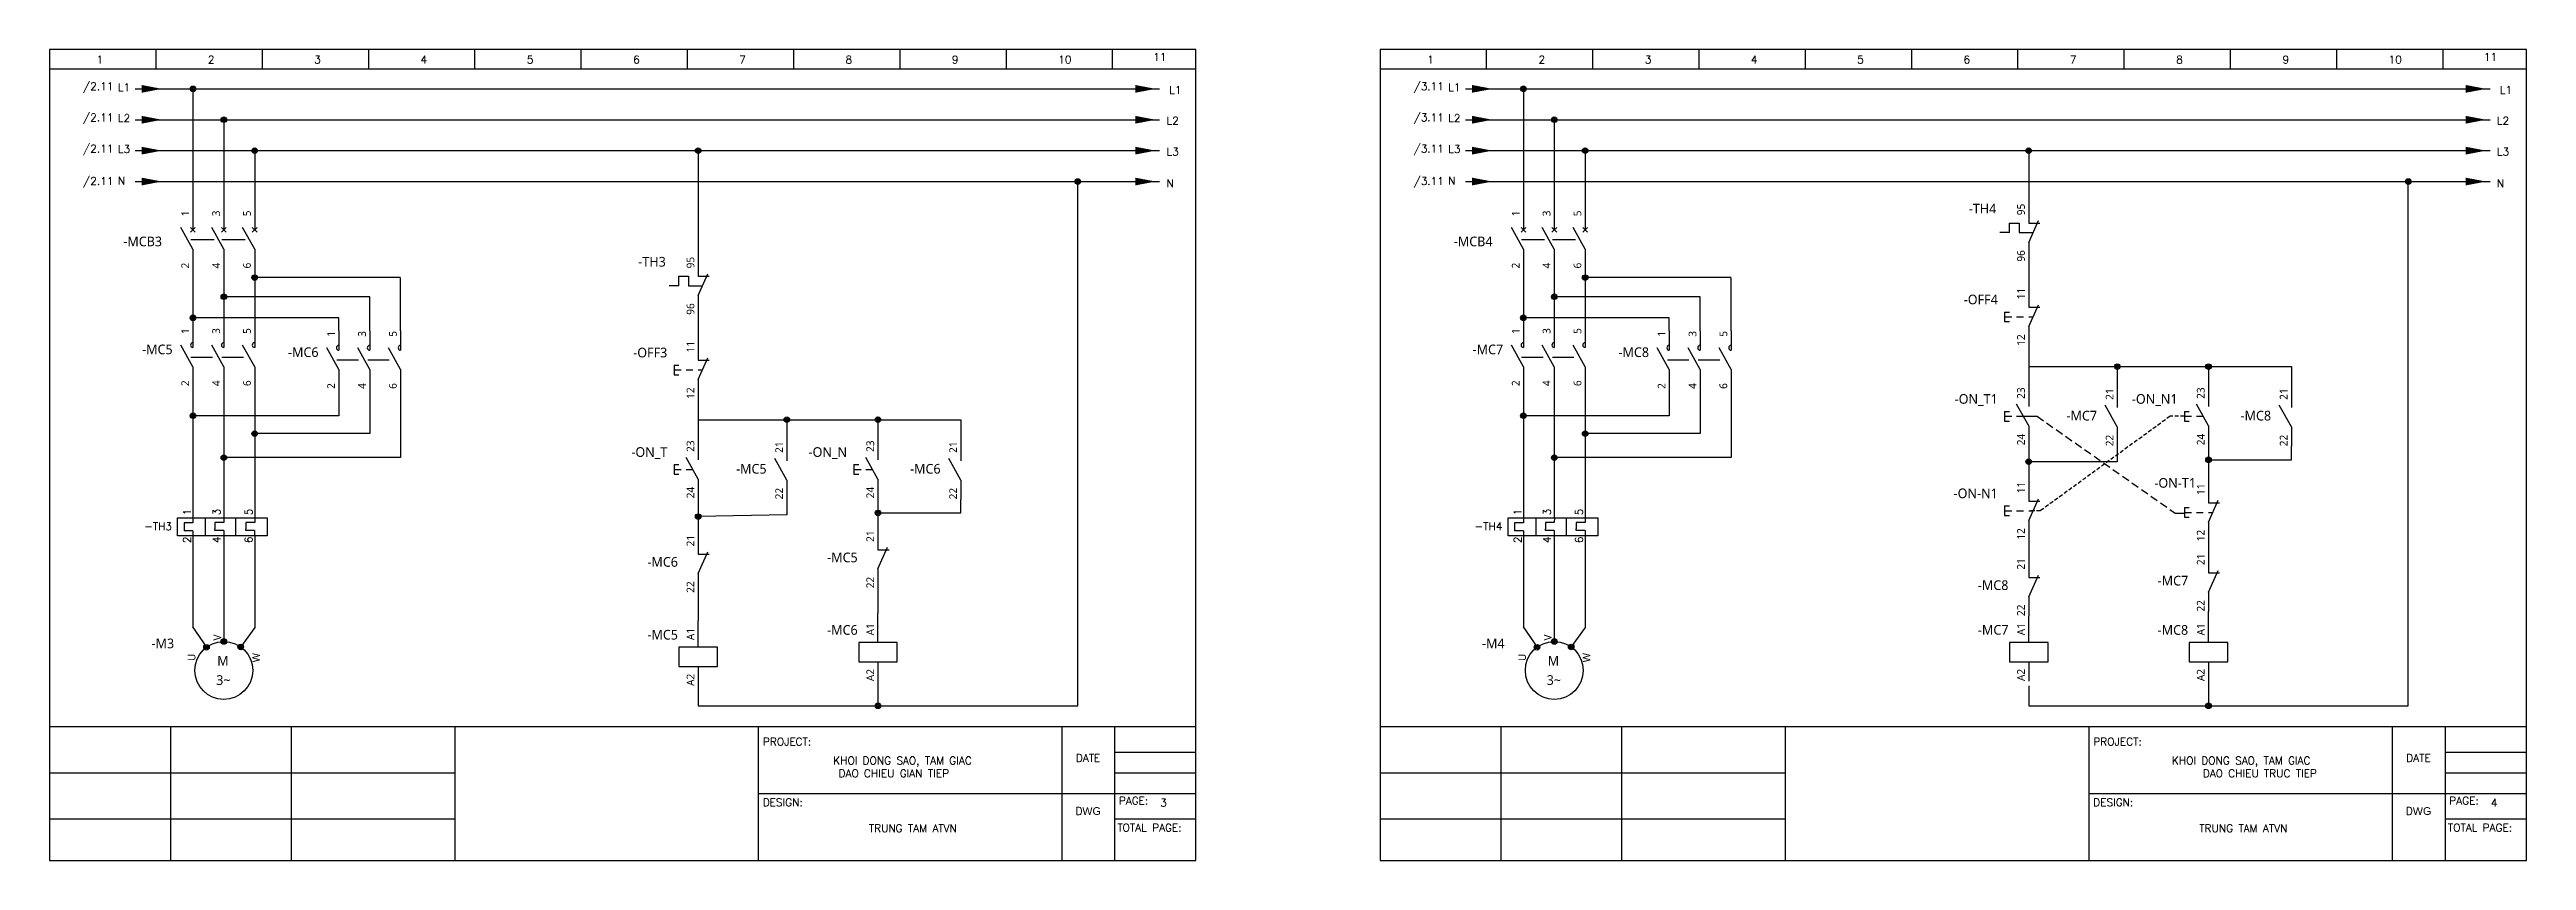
# Model space of a CAD drawing. Header units: millimetres. Extents: x -945625 to 316, y 6 to 533140.
# Drawn here: x -944931 to -944289, y 532930 to 533140 of the extents above; entities that cross this region are included whole.
import ezdxf
from ezdxf.enums import TextEntityAlignment as Align

# ---------------------------------------------------------------- set-up
doc = ezdxf.new("R2010")
doc.units = ezdxf.units.MM
doc.header["$LTSCALE"] = 4
doc.linetypes.add('DASHED', pattern=[0.75, 0.5, -0.25])
for name, color, linetype in [('MISC', 2, 'Continuous'), ('PHA_A', 1, 'Continuous'), ('PHA_B', 2, 'Continuous'), ('PHA_C', 5, 'Continuous'), ('PHA_N', 7, 'Continuous'), ('RED_2.5mm^2', 1, 'Continuous'), ('SYMS', 7, 'Continuous'), ('TAGS', 51, 'Continuous'), ('TERMS', 4, 'Continuous'), ('THIET_BI', 4, 'Continuous')]:
    doc.layers.add(name, color=color, linetype=linetype)
doc.styles.get("Standard").update_dxf_attribs({"font": 'simplex.shx', "height": 2, "bigfont": '@extfont2.shx'})
doc.styles.add('WD_IEC', font='')
doc.styles.get('WD_IEC').set_extended_font_data('Meiryo UI')

msp = doc.modelspace()

# ---------------------------------------------------------------- texts
at = {"char_height": 2, "attachment_point": 1}
for s, width, insert in [('1', 5.6768, (-944918.4, 533138.41)), ('2', 5.6768, (-944889.56, 533138.41)), ('3', 5.6768, (-944862.03, 533138.41)), ('4', 5.6768, (-944834.5, 533138.41)), ('5', 5.6768, (-944806.97, 533138.41)), ('6', 5.6768, (-944779.44, 533138.41)), ('7', 5.6768, (-944751.91, 533138.41)), ('8', 5.6768, (-944724.37, 533138.41)), ('9', 5.6768, (-944696.84, 533138.41)), ('10', 5.6768, (-944669.31, 533138.41)), ('11', 5.6768, (-944644.67, 533139.06)), ('1', 5.6768, (-944573.73, 533138.41)), ('2', 5.6768, (-944544.88, 533138.41)), ('3', 5.6768, (-944517.35, 533138.41)), ('4', 5.6768, (-944489.82, 533138.41)), ('5', 5.6768, (-944462.29, 533138.41)), ('6', 5.6768, (-944434.76, 533138.41)), ('7', 5.6768, (-944407.23, 533138.41)), ('8', 5.6768, (-944379.69, 533138.41)), ('9', 5.6768, (-944352.16, 533138.41)), ('10', 5.6768, (-944324.63, 533138.41)), ('11', 5.6768, (-944299.99, 533139.06)), ('/2.11', 7.6434, (-944921.95, 533131.47)), ('L1', 7.5645, (-944912.91, 533131.24)), ('L1', 7.5645, (-944640.51, 533130.56)), ('/3.11', 7.6434, (-944577.27, 533131.47)), ('L1', 7.5645, (-944568.23, 533131.24)), ('L1', 7.5645, (-944295.83, 533130.56)), ('/2.11', 7.6434, (-944921.95, 533123.41)), ('L2', 7.5645, (-944912.91, 533123.24)), ('L2', 7.5645, (-944641.24, 533122.56)), ('/3.11', 7.6434, (-944577.27, 533123.41)), ('L2', 7.5645, (-944568.23, 533123.24)), ('L2', 7.5645, (-944296.56, 533122.56)), ('/2.11', 7.6434, (-944921.95, 533115.34)), ('L3', 7.5645, (-944912.91, 533115.24)), ('L3', 7.5645, (-944641.24, 533114.56)), ('/3.11', 7.6434, (-944577.27, 533115.34)), ('L3', 7.5645, (-944568.23, 533115.24)), ('L3', 7.5645, (-944296.56, 533114.56)), ('/2.11', 7.6434, (-944921.95, 533106.93)), ('/3.11', 7.6434, (-944577.27, 533106.93)), ('N', 7.5645, (-944912.91, 533107.06)), ('N', 7.5645, (-944641.24, 533106.38)), ('N', 7.5645, (-944568.23, 533107.06)), ('N', 7.5645, (-944296.56, 533106.38)), ('PROJECT:', 14.1535, (-944745.8, 532961.78)), ('PROJECT:', 14.1535, (-944401.13, 532961.78)), ('KHOI DONG SAO, TAM GIAC \\P DAO CHIEU GIAN TIEP', 47.5887, (-944727.59, 532956.88)), ('DATE', 11.252, (-944664.74, 532957.55)), ('KHOI DONG SAO, TAM GIAC \\P^IDAO CHIEU TRUC TIEP', 47.5887, (-944380.78, 532956.88)), ('DATE', 11.252, (-944320.06, 532957.55)), ('DESIGN:', 13.7325, (-944745.85, 532946.03)), ('D{\\fArial|b0|i0|c0|p34;WG}', 9.1082, (-944664.85, 532943.79)), ('PAGE:', 4.3997, (-944653.6, 532946.46)), ('3', 5.1976, (-944642.84, 532945.95)), ('DESIGN:', 13.7325, (-944401.17, 532946.03)), ('D{\\fArial|b0|i0|c0|p34;WG}', 9.1082, (-944320.18, 532943.79)), ('PAGE:', 4.3997, (-944308.92, 532946.46)), ('4', 5.1976, (-944298.16, 532945.95)), ('TRUNG TAM ATVN', 55.3936, (-944718.35, 532939.34)), ('TOTAL PAGE:', 23.8477, (-944653.97, 532939.48)), ('TRUNG TAM ATVN', 55.3936, (-944373.67, 532939.34)), ('TOTAL PAGE:', 23.8477, (-944309.29, 532939.48))]:
    msp.add_mtext_dynamic_manual_height_columns(s, width=width, gutter_width=10, heights=[0], dxfattribs=dict(at, insert=insert))

# ---------------------------------------------------------------- blocks, each defined once
blk = doc.blocks.new('WDDOT')
for radius in [0.72, 0.449, 0.223]:
    blk.add_circle((0, 0), radius)
blk = doc.blocks.new('VCB1')
for p, q in [((0, 7.5), (0, 2.5)), ((0, -2.5), (-3.12, 3.12)), ((0.62, 1.88), (-0.62, 3.12)), ((-0.62, 1.88), (0.62, 3.12)), ((0, -2.5), (0, -7.5))]:
    blk.add_line(p, q)
at = {"style": 'WD_IEC'}
for tag, p in [('INST', (-8, 5.25)), ('TAG1', (-8, -1.75)), ('LOC', (-8, 1.75)), ('RATING1', (-8, -6.35)), ('DESC1', (-8, -14.35)), ('DESC2', (-8, -17.85)), ('DESC3', (-8, -21.35))]:
    blk.add_attdef(tag, text='', height=2.5, dxfattribs=at).set_placement(p, align=Align.RIGHT)
blk.add_attdef('TERM01', text='', height=2, rotation=90, dxfattribs=at).set_placement((-1, 7.5), align=Align.RIGHT)
at = {"style": 'WD_IEC', "flags": 1}
for tag, p, height in [('X2TERM01', (0, 7.5), 0.32), ('MFG', (2.75, 6.5), 1.5), ('X4LINK', (-2, 0), 0.32), ('X1LINK', (-0.5, 0), 0.32), ('CAT', (2.75, 4), 1.5), ('X8TERM02', (0, -7.5), 0.32), ('ASSYCODE', (1, -9), 1), ('CATDESC', (1, -12), 1), ('CONTACT', (1, -13.5), 1), ('FAMILY', (1, -10.5), 1), ('COMMON', (2.25, -14.75), 1)]:
    blk.add_attdef(tag, p, '', height=height, dxfattribs=at)
at = {"style": 'WD_IEC'}
blk.add_attdef('TERM02', (-1, -7.5), '', height=2, rotation=90, dxfattribs=at)
at = {"lineweight": 15, "style": 'WD_IEC'}
blk.add_attdef('XREF', text='', height=2.5, dxfattribs=at).set_placement((-8, -10.35), align=Align.RIGHT)
blk = doc.blocks.new('VCB2')
for p, q in [((0, 7.5), (0, 2.5)), ((0, -2.5), (-3.12, 3.12)), ((0.62, 1.88), (-0.62, 3.12)), ((-0.62, 1.88), (0.62, 3.12)), ((0, -2.5), (0, -7.5))]:
    blk.add_line(p, q)
at = {"style": 'WD_IEC'}
blk.add_attdef('TERM01', text='', height=2, rotation=90, dxfattribs=at).set_placement((-1, 7.5), align=Align.RIGHT)
at = {"style": 'WD_IEC', "flags": 1}
for tag, p, height in [('X2TERM01', (0, 7.5), 0.32), ('X4LINK', (-2.5, 0), 0.32), ('X1LINK', (-0.5, 0), 0.32), ('X8TERM02', (0, -7.5), 0.32), ('CONTACT', (1, -13.5), 1), ('FAMILY', (1, -10.5), 1)]:
    blk.add_attdef(tag, p, '', height=height, dxfattribs=at)
at = {"style": 'WD_IEC'}
for tag, p in [('INST', (-8, 2.65)), ('LOC', (-8, -0.35)), ('TAG2', (-8, -3.35)), ('DESC1', (-8, -13.35)), ('DESC2', (-8, -16.35)), ('DESC3', (-8, -19.35))]:
    blk.add_attdef(tag, text='', height=2.5, dxfattribs=at).set_placement(p, align=Align.RIGHT)
blk.add_attdef('TERM02', (-1, -7.5), '', height=2, rotation=90, dxfattribs=at)
at = {"style": 'WD_IEC', "flags": 1}
blk.add_attdef('RATING1', text='', height=2.5, dxfattribs=at).set_placement((-8, -6.35), align=Align.RIGHT)
at = {"lineweight": 15, "style": 'WD_IEC'}
blk.add_attdef('XREF', text='', height=2.5, dxfattribs=at).set_placement((-8, -10.35), align=Align.RIGHT)
blk = doc.blocks.new('VMS21P')
for p, q in [((0, 7.5), (0, 2.5)), ((0, -2.5), (-3.12, 3.12)), ((0, -2.5), (0, -7.5))]:
    blk.add_line(p, q)
blk.add_arc((0, 3.12), 0.625, 90, 270)
at = {"style": 'WD_IEC'}
for tag, p in [('INST', (-5.25, 6.75)), ('TAG2', (-5.25, 0.75)), ('LOC', (-5.25, 3.75)), ('DESC1', (-5.25, -6.75)), ('XREF', (-5.25, -3.75)), ('DESC2', (-5.25, -9.75)), ('DESC3', (-5.25, -12.75))]:
    blk.add_attdef(tag, text='', height=2.5, dxfattribs=at).set_placement(p, align=Align.RIGHT)
blk.add_attdef('TERM01', text='', height=2, rotation=90, dxfattribs=at).set_placement((-1, 7.5), align=Align.RIGHT)
at = {"style": 'WD_IEC', "flags": 1}
for tag, p, height in [('X2TERM01', (0, 7.5), 0.32), ('X4LINK', (-2.91, 0), 0.32), ('X1LINK', (-0.5, 0), 0.32), ('CONTACT', (4, -3.5), 1), ('FAMILY', (4, -5), 1), ('X8TERM02', (0, -7.5), 0.32)]:
    blk.add_attdef(tag, p, '', height=height, dxfattribs=at)
at = {"style": 'WD_IEC'}
blk.add_attdef('TERM02', (-1, -7.5), '', height=2, rotation=90, dxfattribs=at)
blk = doc.blocks.new('RLN')
for p, q in [((0, 0.66), (0, -0.66)), ((0, 0.66), (0, -0.66)), ((3.2, 0.66), (3.2, -4.06)), ((8.01, 0.66), (8, -0.55)), ((8.01, 0.66), (8, -0.55)), ((11.07, 0.66), (11.07, -4.06)), ((16.01, 0.66), (16, -0.55)), ((16.01, 0.66), (16, -0.55)), ((0, -0.66), (-2.31, -0.66)), ((-2.31, -0.66), (-2.31, -2.38)), ((-2.31, -2.38), (-2.31, -2.74)), ((-0.01, -2.74), (-2.31, -2.74)), ((-0.01, -2.74), (-0.01, -4.06)), ((8, -0.55), (5.7, -0.55)), ((5.7, -0.55), (5.7, -2.27)), ((5.7, -2.64), (5.7, -2.27)), ((7.99, -2.64), (5.7, -2.64)), ((7.99, -2.64), (7.99, -3.95)), ((7.99, -3.95), (7.99, -4.06)), ((16, -0.55), (13.7, -0.55)), ((13.7, -0.55), (13.7, -2.27)), ((13.7, -2.64), (13.7, -2.27)), ((15.99, -2.64), (13.7, -2.64)), ((15.99, -2.64), (15.99, -3.95)), ((15.99, -3.95), (15.99, -4.06))]:
    blk.add_line(p, q)
blk.add_lwpolyline([(-3.99, 0.66), (19.24, 0.66), (19.24, -4.06), (-3.99, -4.06)], close=True)
at = {"layer": 'RED_2.5mm^2'}
blk.add_line((-0.01, -2.74), (-0.01, -4.06), dxfattribs=at)
at = {"char_height": 2, "attachment_point": 1, "rotation": 90}
for s, insert in [('1', (-2.51, 1.27)), ('3', (5.12, 1.27)), ('5', (13.41, 1.27)), ('2', (-2.51, -5.9)), ('4', (5.12, -5.9)), ('6', (13.41, -5.9))]:
    blk.add_mtext_dynamic_manual_height_columns(s, width=2.0169, gutter_width=10, heights=[0], dxfattribs=dict(at, insert=insert))
at = {"layer": 'TAGS'}
blk.add_attdef('-TH1', (-12.63, -2.57), '', height=2, dxfattribs=at)
blk = doc.blocks.new('VMO13')
blk.add_circle((0, 0), 7.5)
at = {"style": 'WD_IEC'}
for tag, p in [('INST', (-12.88, 12.75)), ('TAG1', (-12.88, 5.75)), ('LOC', (-12.88, 9.25)), ('DESC1', (-12.88, 1.5)), ('DESC2', (-12.88, -2)), ('DESC3', (-12.88, -5.5)), ('RATING1', (-12.88, -9)), ('RATING2', (-12.88, -12.5)), ('RATING4', (-12.95, -19.58)), ('RATING3', (-12.88, -16))]:
    blk.add_attdef(tag, text='', height=2.5, dxfattribs=at).set_placement(p, align=Align.RIGHT)
blk.add_attdef('TERM02', (-0.69, 7.75), '', height=2, rotation=90, dxfattribs=at)
at = {"style": 'WD_IEC', "flags": 1}
for tag, p, height in [('X2TERM02', (0, 7.5), 0.32), ('CAT', (12.75, 6.5), 1.5), ('MFG', (12.75, 9), 1.5), ('X4LINK', (-7.5, 0), 0.32), ('X0TERM01', (-6.4, 3.9), 0.32), ('X0TERM03', (6.4, 3.9), 0.32), ('X1LINK', (7.5, 0), 0.32), ('X8TERM04', (0, -7.5), 0.32), ('ASSYCODE', (1, -9), 1), ('CATDESC', (1, -12), 1), ('FAMILY', (1, -10.5), 1)]:
    blk.add_attdef(tag, p, '', height=height, dxfattribs=at)
at = {"style": 'WD_IEC'}
for tag, p in [('TERM01', (-7.35, 4.34)), ('TERM03', (9.35, 4.53)), ('TERM04', (-0.59, -7.92))]:
    blk.add_attdef(tag, text='', height=2, rotation=90, dxfattribs=at).set_placement(p, align=Align.RIGHT)
for tag, p in [('M', (-0.22, 1.27)), ('3~', (-0.12, -3.73))]:
    blk.add_attdef(tag, text='', height=2.5, dxfattribs=at).set_placement(p, align=Align.CENTER)
at = {"lineweight": 15, "style": 'WD_IEC'}
blk.add_attdef('XREF', text='', height=2.5, dxfattribs=at).set_placement((-13.19, -22.86), align=Align.RIGHT)
blk = doc.blocks.new('VTS12S59C')
for p, q in [((0, 7.5), (0, 2.5)), ((-4.99, 0.01), (-7.49, 0.01)), ((-4.99, 0.01), (-4.99, 2.51)), ((-4.99, 2.51), (-2.49, 2.51)), ((-2.49, 2.51), (-2.49, 0.01)), ((-2.49, 0.01), (1.12, 0.01)), ((0, -2.5), (2.5, 3.13)), ((0, 2.5), (2.87, 2.5)), ((0, -2.5), (0, -7.5))]:
    blk.add_line(p, q)
at = {"style": 'WD_IEC'}
for tag, p in [('INST', (-8.39, 10.99)), ('TAG1', (-8.39, 4.99)), ('LOC', (-8.39, 7.99)), ('DESC1', (-8.39, -8.12)), ('DESC2', (-8.39, -11.12)), ('DESC3', (-8.39, -14.12))]:
    blk.add_attdef(tag, text='', height=2.5, dxfattribs=at).set_placement(p, align=Align.RIGHT)
blk.add_attdef('TERM01', text='', height=2, rotation=90, dxfattribs=at).set_placement((-1, 7.5), align=Align.RIGHT)
at = {"style": 'WD_IEC', "flags": 1}
for tag, p, height in [('X2TERM01', (0, 7.5), 0.32), ('CAT', (-12.33, -1.01), 1.5), ('MFG', (-12.33, 1.56), 1.5), ('X4LINK', (-7.49, 0), 0.32), ('X1LINK', (1.81, 0), 0.32), ('CONTACT', (3.55, 1.98), 1), ('COMMON', (4.8, 0.73), 1), ('ASSYCODE', (1, -4), 1), ('CATDESC', (1, -7), 1), ('FAMILY', (1, -5.5), 1), ('X8TERM02', (0, -7.5), 0.32)]:
    blk.add_attdef(tag, p, '', height=height, dxfattribs=at)
at = {"style": 'WD_IEC'}
blk.add_attdef('TERM02', (-1, -7.5), '', height=2, rotation=90, dxfattribs=at)
at = {"lineweight": 15, "style": 'WD_IEC'}
blk.add_attdef('XREF', text='', height=2.5, dxfattribs=at).set_placement((-8.39, -5.12), align=Align.RIGHT)
at = {"style": 'WD_IEC', "width": 0.9}
blk.add_attdef('WDTAGALT', text='', height=2.5, dxfattribs=at).set_placement((-8.39, -17.12), align=Align.RIGHT)
blk = doc.blocks.new('VPB12')
for p, q in [((0, 7.5), (0, 2.5)), ((-6.25, 1.25), (-6.25, -1.25)), ((-6.25, 1.25), (-5, 1.25)), ((-6.25, 0), (-4.38, 0)), ((-3.12, 0), (-1.39, 0)), ((0, -2.5), (2.5, 3.12)), ((0, 2.5), (2.87, 2.5)), ((0, 0), (1.11, 0)), ((-6.25, -1.25), (-5, -1.25)), ((0, -2.5), (0, -7.5))]:
    blk.add_line(p, q)
at = {"style": 'WD_IEC'}
for tag, p in [('INST', (-8, 10.25)), ('LOC', (-8, 6.75)), ('TAG1', (-8, 3.25)), ('DESC1', (-8, -10.35)), ('DESC2', (-8, -13.85)), ('DESC3', (-8, -17.35))]:
    blk.add_attdef(tag, text='', height=2.5, dxfattribs=at).set_placement(p, align=Align.RIGHT)
blk.add_attdef('TERM01', text='', height=2, rotation=90, dxfattribs=at).set_placement((-1, 7.5), align=Align.RIGHT)
at = {"style": 'WD_IEC', "flags": 1}
for tag, p, height in [('X2TERM01', (0, 7.5), 0.32), ('CONTACT', (0.5, 4.5), 1), ('X1LINK', (1.5, 0), 0.32), ('COMMON', (1.75, 3.25), 1), ('ASSYCODE', (1, -4), 1), ('CATDESC', (1, -7), 1), ('FAMILY', (1, -5.5), 1), ('X8TERM02', (0, -7.5), 0.32)]:
    blk.add_attdef(tag, p, '', height=height, dxfattribs=at)
at = {"style": 'WD_IEC', "flags": 9}
for tag, p in [('MFG', (-8.5, -0.25)), ('CAT', (-8.5, -2.75))]:
    blk.add_attdef(tag, text='', height=1.5, dxfattribs=at).set_placement(p, align=Align.RIGHT)
at = {"style": 'WD_IEC'}
blk.add_attdef('TERM02', (-1, -7.5), '', height=2, rotation=90, dxfattribs=at)
at = {"lineweight": 15, "style": 'WD_IEC'}
blk.add_attdef('XREF', text='', height=2.5, dxfattribs=at).set_placement((-8, -6.35), align=Align.RIGHT)
blk = doc.blocks.new('VPB11')
for p, q in [((0, 7.5), (0, 2.5)), ((-6.25, 1.25), (-6.25, -1.25)), ((-6.25, 1.25), (-5, 1.25)), ((-6.25, 0), (-4.375, 0)), ((0, -2.5), (-3.125, 3.125)), ((-3.125, 0), (-1.389, 0)), ((-6.25, -1.25), (-5, -1.25)), ((0, -2.5), (0, -7.5))]:
    blk.add_line(p, q)
at = {"style": 'WD_IEC'}
for tag, p in [('INST', (-8, 10.25)), ('LOC', (-8, 6.75)), ('TAG1', (-8, 3.25)), ('DESC1', (-8, -10.35)), ('DESC2', (-8, -13.85)), ('DESC3', (-8, -17.35))]:
    blk.add_attdef(tag, text='', height=2.5, dxfattribs=at).set_placement(p, align=Align.RIGHT)
blk.add_attdef('TERM01', text='', height=2, rotation=90, dxfattribs=at).set_placement((-1, 7.5), align=Align.RIGHT)
at = {"style": 'WD_IEC', "flags": 1}
for tag, p, height in [('X2TERM01', (0, 7.5), 0.32), ('X1LINK', (0, 0), 0.32), ('CONTACT', (0.5, 4.5), 1), ('COMMON', (1.75, 3.25), 1), ('ASSYCODE', (1, -4), 1), ('CATDESC', (1, -7), 1), ('FAMILY', (1, -5.5), 1), ('X8TERM02', (0, -7.5), 0.32)]:
    blk.add_attdef(tag, p, '', height=height, dxfattribs=at)
at = {"style": 'WD_IEC', "flags": 9}
for tag, p in [('MFG', (-8.5, -0.25)), ('CAT', (-8.5, -2.75))]:
    blk.add_attdef(tag, text='', height=1.5, dxfattribs=at).set_placement(p, align=Align.RIGHT)
at = {"style": 'WD_IEC'}
blk.add_attdef('TERM02', (-1, -7.5), '', height=2, rotation=90, dxfattribs=at)
at = {"lineweight": 15, "style": 'WD_IEC'}
blk.add_attdef('XREF', text='', height=2.5, dxfattribs=at).set_placement((-8, -6.35), align=Align.RIGHT)
blk = doc.blocks.new('VCR21')
for p, q in [((0, 7.5), (0, 2.5)), ((0, -2.5), (-3.12, 3.12)), ((0, -2.5), (0, -7.5))]:
    blk.add_line(p, q)
at = {"style": 'WD_IEC'}
for tag, p in [('INST', (-5.25, 6.75)), ('TAG2', (-5.25, 0.75)), ('LOC', (-5.25, 3.75)), ('DESC1', (-5.25, -6.75)), ('XREF', (-5.25, -3.75)), ('DESC2', (-5.25, -9.75)), ('DESC3', (-5.25, -12.75))]:
    blk.add_attdef(tag, text='', height=2.5, dxfattribs=at).set_placement(p, align=Align.RIGHT)
blk.add_attdef('TERM01', text='', height=2, rotation=90, dxfattribs=at).set_placement((-1, 7.5), align=Align.RIGHT)
at = {"style": 'WD_IEC', "flags": 1}
for tag, p, height in [('X2TERM01', (0, 7.5), 0.32), ('X4LINK', (-2.75, 0), 0.32), ('X1LINK', (-0.5, 0), 0.32), ('CONTACT', (4, -3.5), 1), ('FAMILY', (4, -5), 1), ('COMMON', (5.25, -4.75), 1), ('X8TERM02', (0, -7.5), 0.32)]:
    blk.add_attdef(tag, p, '', height=height, dxfattribs=at)
at = {"style": 'WD_IEC'}
blk.add_attdef('TERM02', (-1, -7.5), '', height=2, rotation=90, dxfattribs=at)
blk = doc.blocks.new('VCR1')
for p, q in [((0, 2.5), (0, 7.5)), ((0, -2.5), (0, -7.5))]:
    blk.add_line(p, q)
blk.add_lwpolyline([(-5, 2.5), (-5, -2.5), (5, -2.5), (5, 2.5)], close=True)
at = {"style": 'WD_IEC'}
for tag, p in [('INST', (-5.25, 11.5)), ('TAG1', (-5.25, 4.5)), ('LOC', (-5.25, 8)), ('DESC1', (-5.25, -6.85)), ('DESC2', (-5.25, -10.35)), ('DESC3', (-5.25, -13.85))]:
    blk.add_attdef(tag, text='', height=2.5, dxfattribs=at).set_placement(p, align=Align.RIGHT)
blk.add_attdef('TERM01', text='', height=2, rotation=90, dxfattribs=at).set_placement((-1, 7.5), align=Align.RIGHT)
at = {"style": 'WD_IEC', "flags": 1}
for tag, p, height in [('X2TERM01', (0, 7.5), 0.32), ('X4LINK', (-5, 0), 0.32), ('X1LINK', (5, 0), 0.32), ('ASSYCODE', (1, -4), 1), ('CATDESC', (1, -7), 1), ('FAMILY', (1, -5.5), 1), ('X8TERM02', (0, -7.5), 0.32)]:
    blk.add_attdef(tag, p, '', height=height, dxfattribs=at)
at = {"style": 'WD_IEC', "flags": 9}
for tag, p in [('MFG', (-6, 1)), ('CAT', (-6, -1.5))]:
    blk.add_attdef(tag, text='', height=1.5, dxfattribs=at).set_placement(p, align=Align.RIGHT)
at = {"style": 'WD_IEC'}
blk.add_attdef('TERM02', (-1, -7.5), '', height=2, rotation=90, dxfattribs=at)
at = {"lineweight": 9, "style": 'WD_IEC'}
for tag, p in [('NO', (-5.5, -16.5)), ('NC', (-5.5, -20))]:
    blk.add_attdef(tag, text='', height=2.5, dxfattribs=at).set_placement(p, align=Align.TOP_RIGHT)
for tag, p in [('XREFNO', (-4, -16.5)), ('XREFNC', (-4, -20))]:
    blk.add_attdef(tag, text='', height=2.5, dxfattribs=at).set_placement(p, align=Align.TOP_LEFT)
blk = doc.blocks.new('VCR22')
for p, q in [((0, 7.5), (0, 2.5)), ((0, -2.5), (2.5, 3.12)), ((0, 2.5), (2.87, 2.5)), ((0, -2.5), (0, -7.5))]:
    blk.add_line(p, q)
at = {"style": 'WD_IEC'}
for tag, p in [('INST', (-5.25, 5.25)), ('TAG2', (-5.25, -0.75)), ('LOC', (-5.25, 2.25)), ('DESC1', (-5.25, -6.75)), ('XREF', (-5.25, -3.75)), ('DESC2', (-5.25, -9.75)), ('DESC3', (-5.25, -12.75))]:
    blk.add_attdef(tag, text='', height=2.5, dxfattribs=at).set_placement(p, align=Align.RIGHT)
blk.add_attdef('TERM01', text='', height=2, rotation=90, dxfattribs=at).set_placement((-1, 7.5), align=Align.RIGHT)
at = {"style": 'WD_IEC', "flags": 1}
for tag, p, height in [('X2TERM01', (0, 7.5), 0.32), ('X4LINK', (-0.55, 0), 0.32), ('X1LINK', (1.92, 0), 0.32), ('CONTACT', (4, -3.5), 1), ('FAMILY', (4, -5), 1), ('COMMON', (5.25, -4.75), 1), ('X8TERM02', (0, -7.5), 0.32)]:
    blk.add_attdef(tag, p, '', height=height, dxfattribs=at)
at = {"style": 'WD_IEC'}
blk.add_attdef('TERM02', (-1, -7.5), '', height=2, rotation=90, dxfattribs=at)

# ---------------------------------------------------------------- linework, layer by layer
for p, q in [((-944633.61, 533140), (-944930.61, 533140)), ((-944930.61, 533140), (-944930.61, 532930)), ((-944903.08, 533140), (-944903.08, 533134.88)), ((-944875.54, 533140), (-944875.54, 533134.88)), ((-944848.01, 533140), (-944848.01, 533134.88)), ((-944820.48, 533140), (-944820.48, 533134.88)), ((-944792.95, 533140), (-944792.95, 533134.88)), ((-944765.42, 533140), (-944765.42, 533134.88)), ((-944737.88, 533140), (-944737.88, 533134.88)), ((-944710.35, 533140), (-944710.35, 533134.88)), ((-944682.82, 533140), (-944682.82, 533134.88)), ((-944655.29, 533140), (-944655.29, 533134.88)), ((-944633.61, 532930), (-944633.61, 533140)), ((-944288.93, 533140), (-944585.93, 533140)), ((-944585.93, 533140), (-944585.93, 532930)), ((-944558.4, 533140), (-944558.4, 533134.88)), ((-944530.86, 533140), (-944530.86, 533134.88)), ((-944503.33, 533140), (-944503.33, 533134.88)), ((-944475.8, 533140), (-944475.8, 533134.88)), ((-944448.27, 533140), (-944448.27, 533134.88)), ((-944420.74, 533140), (-944420.74, 533134.88)), ((-944393.21, 533140), (-944393.21, 533134.88)), ((-944365.67, 533140), (-944365.67, 533134.88)), ((-944338.14, 533140), (-944338.14, 533134.88)), ((-944310.61, 533140), (-944310.61, 533134.88)), ((-944288.93, 532930), (-944288.93, 533140)), ((-944633.61, 533134.88), (-944930.61, 533134.88)), ((-944288.93, 533134.88), (-944585.93, 533134.88)), ((-944419.27, 533045.02), (-944415.7, 533045.02)), ((-944379.96, 533019.96), (-944377.56, 533019.96)), ((-944930.61, 532964.66), (-944633.61, 532964.66)), ((-944899.31, 532964.66), (-944899.31, 532930)), ((-944868.01, 532964.66), (-944868.01, 532930)), ((-944825.54, 532930), (-944825.54, 532964.66)), ((-944746.9, 532930), (-944746.9, 532964.66)), ((-944668.27, 532930), (-944668.27, 532964.66)), ((-944654.68, 532964.66), (-944654.68, 532930)), ((-944585.93, 532964.66), (-944288.93, 532964.66)), ((-944554.63, 532964.66), (-944554.63, 532930)), ((-944523.34, 532964.66), (-944523.34, 532930)), ((-944480.86, 532930), (-944480.86, 532964.66)), ((-944402.22, 532930), (-944402.22, 532964.66)), ((-944323.59, 532930), (-944323.59, 532964.66)), ((-944310, 532964.66), (-944310, 532930)), ((-944654.68, 532958.08), (-944633.61, 532958.08)), ((-944310, 532958.08), (-944288.93, 532958.08)), ((-944930.61, 532952.71), (-944825.54, 532952.71)), ((-944746.9, 532947.33), (-944668.27, 532947.33)), ((-944668.27, 532947.33), (-944651.15, 532947.33)), ((-944654.68, 532952.71), (-944633.61, 532952.71)), ((-944651.15, 532947.33), (-944633.61, 532947.33)), ((-944585.93, 532952.71), (-944480.86, 532952.71)), ((-944402.22, 532947.33), (-944323.59, 532947.33)), ((-944323.59, 532947.33), (-944306.47, 532947.33)), ((-944310, 532952.71), (-944288.93, 532952.71)), ((-944306.47, 532947.33), (-944288.93, 532947.33)), ((-944930.61, 532940.75), (-944825.54, 532940.75)), ((-944654.68, 532940.75), (-944633.61, 532940.75)), ((-944585.93, 532940.75), (-944480.86, 532940.75)), ((-944310, 532940.75), (-944288.93, 532940.75)), ((-944930.61, 532930), (-944633.61, 532930)), ((-944585.93, 532930), (-944288.93, 532930))]:
    msp.add_line(p, q)
at = {"linetype": 'DASHED'}
msp.add_line((-944415.7, 533045.02), (-944379.96, 533019.96), dxfattribs=at)
at = {"linetype": 'DASHED', "ltscale": 0.5}
for p, q in [((-944381.25, 533045.02), (-944414.82, 533020.57)), ((-944377.56, 533045.02), (-944381.25, 533045.02)), ((-944414.82, 533020.57), (-944417.33, 533020.57))]:
    msp.add_line(p, q, dxfattribs=at)
at = {"layer": 'PHA_A'}
for p, q in [((-944908.43, 533129.82), (-944643.04, 533129.82)), ((-944893.46, 533130.54), (-944893.46, 533098.31)), ((-944563.75, 533129.82), (-944298.36, 533129.82)), ((-944548.78, 533130.54), (-944548.78, 533098.31)), ((-944893.46, 533083.31), (-944893.46, 533067.85)), ((-944548.78, 533083.31), (-944548.78, 533067.85)), ((-944855.66, 533070.52), (-944893.42, 533070.52)), ((-944855.66, 533067.12), (-944855.66, 533070.52)), ((-944510.98, 533070.52), (-944548.74, 533070.52)), ((-944510.98, 533067.12), (-944510.98, 533070.52)), ((-944893.46, 533052.85), (-944893.46, 533037.38)), ((-944855.66, 533052.12), (-944855.66, 533045.16)), ((-944548.78, 533052.85), (-944548.78, 533037.38)), ((-944510.98, 533052.12), (-944510.98, 533045.16)), ((-944893.46, 533045.11), (-944893.46, 533033.61)), ((-944855.66, 533045.16), (-944893.4, 533045.16)), ((-944548.78, 533045.11), (-944548.78, 533033.61)), ((-944510.98, 533045.16), (-944548.72, 533045.16)), ((-944893.46, 533037.38), (-944893.46, 533028.2)), ((-944548.78, 533037.38), (-944548.78, 533028.2)), ((-944893.47, 533014.04), (-944893.47, 532990.32)), ((-944548.79, 533014.04), (-944548.79, 532990.32)), ((-944893.55, 532990.54), (-944889.94, 532985.21)), ((-944548.87, 532990.54), (-944545.26, 532985.21))]:
    msp.add_line(p, q, dxfattribs=at)
for points in [[(-944901.48, 533129.82, 0, 2, 0), (-944906.74, 533129.82, 2, 2, 0)], [(-944644.06, 533129.82, 0, 2, 0), (-944649.32, 533129.82, 2, 2, 0)], [(-944556.8, 533129.82, 0, 2, 0), (-944562.06, 533129.82, 2, 2, 0)], [(-944299.38, 533129.82, 0, 2, 0), (-944304.64, 533129.82, 2, 2, 0)]]:
    msp.add_lwpolyline(points, format="xyseb", dxfattribs=at)
at = {"layer": 'PHA_B'}
for p, q in [((-944908.43, 533121.82), (-944643.04, 533121.82)), ((-944885.46, 533122.54), (-944885.46, 533098.31)), ((-944563.75, 533121.82), (-944298.36, 533121.82)), ((-944540.78, 533122.54), (-944540.78, 533098.31)), ((-944885.46, 533083.31), (-944885.46, 533067.85)), ((-944540.78, 533083.31), (-944540.78, 533067.85)), ((-944847.66, 533075.98), (-944885.22, 533075.98)), ((-944847.66, 533067.12), (-944847.66, 533075.98)), ((-944502.98, 533075.98), (-944540.54, 533075.98)), ((-944502.98, 533067.12), (-944502.98, 533075.98)), ((-944885.46, 533052.85), (-944885.46, 533036.28)), ((-944839.66, 533052.12), (-944839.66, 533034.31)), ((-944540.78, 533052.85), (-944540.78, 533036.28)), ((-944494.98, 533052.12), (-944494.98, 533034.31)), ((-944885.46, 533037.38), (-944885.46, 533028.2)), ((-944540.78, 533037.38), (-944540.78, 533028.2)), ((-944839.66, 533034.31), (-944885.47, 533034.31)), ((-944494.98, 533034.31), (-944540.79, 533034.31)), ((-944885.46, 533028.2), (-944885.46, 533018.76)), ((-944540.78, 533028.2), (-944540.78, 533018.76)), ((-944885.46, 533014.04), (-944885.46, 532986.7)), ((-944540.78, 533014.04), (-944540.78, 532986.7))]:
    msp.add_line(p, q, dxfattribs=at)
for points in [[(-944901.48, 533121.82, 0, 2, 0), (-944906.74, 533121.82, 2, 2, 0)], [(-944644.06, 533121.82, 0, 2, 0), (-944649.32, 533121.82, 2, 2, 0)], [(-944556.8, 533121.82, 0, 2, 0), (-944562.06, 533121.82, 2, 2, 0)], [(-944299.38, 533121.82, 0, 2, 0), (-944304.64, 533121.82, 2, 2, 0)]]:
    msp.add_lwpolyline(points, format="xyseb", dxfattribs=at)
at = {"layer": 'PHA_C'}
for p, q in [((-944908.43, 533113.82), (-944643.04, 533113.82)), ((-944877.46, 533114.54), (-944877.46, 533098.31)), ((-944762.56, 533113.82), (-944762.56, 533086.31)), ((-944563.75, 533113.82), (-944298.36, 533113.82)), ((-944532.78, 533114.54), (-944532.78, 533098.31)), ((-944417.88, 533113.82), (-944417.88, 533100.07)), ((-944877.46, 533083.31), (-944877.46, 533067.85)), ((-944532.78, 533083.31), (-944532.78, 533067.85)), ((-944417.88, 533085.07), (-944417.88, 533078.28)), ((-944839.66, 533080.94), (-944877.39, 533080.94)), ((-944839.66, 533067.12), (-944839.66, 533080.77)), ((-944494.98, 533080.94), (-944532.71, 533080.94)), ((-944494.98, 533067.12), (-944494.98, 533080.77)), ((-944762.56, 533071.31), (-944762.56, 533064.53)), ((-944417.88, 533063.28), (-944417.88, 533052.52)), ((-944417.88, 533057.9), (-944394.92, 533057.9)), ((-944394.92, 533057.9), (-944394.92, 533052.27)), ((-944394.92, 533057.9), (-944371.31, 533057.9)), ((-944371.31, 533057.9), (-944371.31, 533052.52)), ((-944371.31, 533057.9), (-944349.83, 533057.9)), ((-944349.83, 533057.9), (-944349.83, 533052.27)), ((-944877.46, 533052.85), (-944877.46, 533037.38)), ((-944847.66, 533052.12), (-944847.66, 533040.53)), ((-944762.56, 533049.53), (-944762.56, 533038.77)), ((-944532.78, 533052.85), (-944532.78, 533037.38)), ((-944502.98, 533052.12), (-944502.98, 533040.53)), ((-944762.56, 533044.15), (-944739.59, 533044.15)), ((-944739.59, 533044.15), (-944739.59, 533038.51)), ((-944739.59, 533044.15), (-944715.99, 533044.15)), ((-944715.99, 533044.15), (-944715.99, 533038.77)), ((-944715.99, 533044.15), (-944694.51, 533044.15)), ((-944694.51, 533044.15), (-944694.51, 533038.51)), ((-944877.46, 533037.38), (-944877.46, 533028.2)), ((-944847.66, 533040.53), (-944877.41, 533040.53)), ((-944532.78, 533037.38), (-944532.78, 533028.2)), ((-944502.98, 533040.53), (-944532.73, 533040.53)), ((-944417.88, 533037.52), (-944417.88, 533028.07)), ((-944394.92, 533037.27), (-944394.92, 533033.27)), ((-944371.31, 533037.52), (-944371.31, 533026.73)), ((-944349.83, 533033.76), (-944349.83, 533037.27)), ((-944394.92, 533033.27), (-944417.88, 533033.27)), ((-944371.31, 533033.76), (-944349.83, 533033.76)), ((-944877.46, 533028.27), (-944877.46, 533018.76)), ((-944762.56, 533023.77), (-944762.56, 533014.31)), ((-944715.99, 533023.77), (-944715.99, 533012.98)), ((-944532.78, 533028.27), (-944532.78, 533018.76)), ((-944739.59, 533019.51), (-944762.56, 533019.04)), ((-944739.59, 533023.51), (-944739.59, 533019.51)), ((-944715.99, 533020), (-944694.51, 533020)), ((-944694.51, 533020), (-944694.51, 533023.51)), ((-944877.46, 533014.04), (-944877.46, 532990.32)), ((-944532.78, 533014.04), (-944532.78, 532990.32)), ((-944417.88, 533013.07), (-944417.88, 533008.29)), ((-944371.31, 533012.64), (-944371.31, 533009.46)), ((-944762.56, 532999.31), (-944762.56, 532992.02)), ((-944715.99, 533000.48), (-944715.99, 532993.94)), ((-944762.55, 532990.21), (-944762.56, 532992.02)), ((-944715.99, 532991.44), (-944715.99, 532993.94)), ((-944417.87, 532991.47), (-944417.88, 532993.29)), ((-944371.31, 532991.44), (-944371.31, 532994.46)), ((-944877.46, 532990.32), (-944881.08, 532985.29)), ((-944532.78, 532990.32), (-944536.4, 532985.29))]:
    msp.add_line(p, q, dxfattribs=at)
for points in [[(-944901.48, 533113.82, 0, 2, 0), (-944906.74, 533113.82, 2, 2, 0)], [(-944644.06, 533113.82, 0, 2, 0), (-944649.32, 533113.82, 2, 2, 0)], [(-944556.8, 533113.82, 0, 2, 0), (-944562.06, 533113.82, 2, 2, 0)], [(-944299.38, 533113.82, 0, 2, 0), (-944304.64, 533113.82, 2, 2, 0)]]:
    msp.add_lwpolyline(points, format="xyseb", dxfattribs=at)
at = {"layer": 'PHA_N'}
for p, q in [((-944908.43, 533105.82), (-944643.04, 533105.82)), ((-944664.23, 532970.03), (-944664.23, 533105.82)), ((-944563.75, 533105.82), (-944298.36, 533105.82)), ((-944319.55, 532970.03), (-944319.55, 533105.82)), ((-944762.55, 532975.21), (-944762.55, 532970.03)), ((-944715.99, 532976.44), (-944715.99, 532970.03)), ((-944417.87, 532975.21), (-944417.87, 532970.03)), ((-944371.31, 532976.44), (-944371.31, 532970.03)), ((-944762.55, 532970.03), (-944664.23, 532970.03)), ((-944417.87, 532970.03), (-944319.55, 532970.03))]:
    msp.add_line(p, q, dxfattribs=at)
for points in [[(-944901.48, 533105.82, 0, 2, 0), (-944906.74, 533105.82, 2, 2, 0)], [(-944644.1, 533105.82, 0, 2, 0), (-944649.36, 533105.82, 2, 2, 0)], [(-944644.06, 533105.82, 0, 2, 0), (-944649.32, 533105.82, 2, 2, 0)], [(-944556.8, 533105.82, 0, 2, 0), (-944562.06, 533105.82, 2, 2, 0)], [(-944299.42, 533105.82, 0, 2, 0), (-944304.68, 533105.82, 2, 2, 0)], [(-944299.38, 533105.82, 0, 2, 0), (-944304.64, 533105.82, 2, 2, 0)]]:
    msp.add_lwpolyline(points, format="xyseb", dxfattribs=at)
at = {"layer": 'RED_2.5mm^2'}
for p, q in [((-944893.46, 533028.27), (-944893.46, 533018.76)), ((-944548.78, 533028.27), (-944548.78, 533018.76))]:
    msp.add_line(p, q, dxfattribs=at)
at = {"layer": 'THIET_BI'}
for points in [[(-944893.96, 533090.81), (-944887.96, 533090.81)], [(-944885.96, 533090.81), (-944879.96, 533090.81)], [(-944549.28, 533090.81), (-944543.28, 533090.81)], [(-944541.28, 533090.81), (-944535.28, 533090.81)], [(-944893.96, 533060.35), (-944888.37, 533060.35)], [(-944885.96, 533060.35), (-944880.37, 533060.35)], [(-944856.16, 533059.62), (-944850.58, 533059.62)], [(-944848.16, 533059.62), (-944842.58, 533059.62)], [(-944549.28, 533060.35), (-944543.69, 533060.35)], [(-944541.28, 533060.35), (-944535.69, 533060.35)], [(-944511.48, 533059.62), (-944505.9, 533059.62)], [(-944503.48, 533059.62), (-944497.9, 533059.62)]]:
    msp.add_lwpolyline(points, dxfattribs=at)

# ---------------------------------------------------------------- block references
at = {"layer": 'PHA_A'}
for p in [(-944893.46, 533129.82), (-944548.78, 533129.82), (-944893.46, 533070.52), (-944548.78, 533070.52), (-944893.46, 533045.16), (-944548.78, 533045.16)]:
    msp.add_blockref('WDDOT', p, dxfattribs=at)
at = {"layer": 'PHA_B'}
for p in [(-944885.46, 533121.82), (-944540.78, 533121.82), (-944885.46, 533075.98), (-944540.78, 533075.98), (-944885.46, 533034.31), (-944540.78, 533034.31)]:
    msp.add_blockref('WDDOT', p, dxfattribs=at)
at = {"layer": 'PHA_C'}
for p in [(-944877.46, 533113.82), (-944762.56, 533113.82), (-944532.78, 533113.82), (-944417.88, 533113.82), (-944877.46, 533080.94), (-944532.78, 533080.94), (-944394.92, 533057.9), (-944371.31, 533057.9), (-944739.59, 533044.15), (-944715.99, 533044.15), (-944877.46, 533040.53), (-944532.78, 533040.53), (-944417.88, 533033.27), (-944371.31, 533033.76), (-944762.56, 533019.04), (-944715.99, 533020)]:
    msp.add_blockref('WDDOT', p, dxfattribs=at)
at = {"layer": 'PHA_N'}
for p in [(-944715.99, 532970.03), (-944371.31, 532970.03)]:
    msp.add_blockref('WDDOT', p, dxfattribs=at)
at = {"layer": 'SYMS'}
for p in [(-944664.23, 533105.82), (-944319.55, 533105.82), (-944889.94, 532985.21), (-944885.46, 532986.7), (-944881.08, 532985.29), (-944545.26, 532985.21), (-944540.78, 532986.7), (-944536.4, 532985.29)]:
    msp.add_blockref('WDDOT', p, dxfattribs=at)
at = {"layer": 'THIET_BI'}
ref = msp.add_blockref('VCB1', (-944893.46, 533090.81), dxfattribs=at)
ref.add_attrib('TERM02', '2', (-944894.46, 533083.31), dxfattribs={"layer": 'TERMS', "height": 2, "rotation": 90, "style": 'WD_IEC'})
ref.add_attrib('TERM01', '1', dxfattribs={"layer": 'TERMS', "height": 2, "rotation": 90, "style": 'WD_IEC'}).set_placement((-944894.46, 533098.31), align=Align.RIGHT)
ref.add_attrib('TAG1', '-MCB3', dxfattribs={"layer": 'TAGS', "height": 2.5, "style": 'WD_IEC'}).set_placement((-944901.46, 533089.06), align=Align.RIGHT)
ref = msp.add_blockref('VCB2', (-944885.46, 533090.81), dxfattribs=at)
ref.add_attrib('TERM02', '4', (-944886.46, 533083.31), dxfattribs={"layer": 'TERMS', "height": 2, "rotation": 90, "style": 'WD_IEC'})
ref.add_attrib('TERM01', '3', dxfattribs={"layer": 'TERMS', "height": 2, "rotation": 90, "style": 'WD_IEC'}).set_placement((-944886.46, 533098.31), align=Align.RIGHT)
ref = msp.add_blockref('VCB2', (-944877.46, 533090.81), dxfattribs=at)
ref.add_attrib('TERM02', '6', (-944878.46, 533083.31), dxfattribs={"layer": 'TERMS', "height": 2, "rotation": 90, "style": 'WD_IEC'})
ref.add_attrib('TERM01', '5', dxfattribs={"layer": 'TERMS', "height": 2, "rotation": 90, "style": 'WD_IEC'}).set_placement((-944878.46, 533098.31), align=Align.RIGHT)
ref = msp.add_blockref('VCB1', (-944548.78, 533090.81), dxfattribs=at)
ref.add_attrib('TERM02', '2', (-944549.78, 533083.31), dxfattribs={"layer": 'TERMS', "height": 2, "rotation": 90, "style": 'WD_IEC'})
ref.add_attrib('TERM01', '1', dxfattribs={"layer": 'TERMS', "height": 2, "rotation": 90, "style": 'WD_IEC'}).set_placement((-944549.78, 533098.31), align=Align.RIGHT)
ref.add_attrib('TAG1', '-MCB4', dxfattribs={"layer": 'TAGS', "height": 2.5, "style": 'WD_IEC'}).set_placement((-944556.78, 533089.06), align=Align.RIGHT)
ref = msp.add_blockref('VCB2', (-944540.78, 533090.81), dxfattribs=at)
ref.add_attrib('TERM02', '4', (-944541.78, 533083.31), dxfattribs={"layer": 'TERMS', "height": 2, "rotation": 90, "style": 'WD_IEC'})
ref.add_attrib('TERM01', '3', dxfattribs={"layer": 'TERMS', "height": 2, "rotation": 90, "style": 'WD_IEC'}).set_placement((-944541.78, 533098.31), align=Align.RIGHT)
ref = msp.add_blockref('VCB2', (-944532.78, 533090.81), dxfattribs=at)
ref.add_attrib('TERM02', '6', (-944533.78, 533083.31), dxfattribs={"layer": 'TERMS', "height": 2, "rotation": 90, "style": 'WD_IEC'})
ref.add_attrib('TERM01', '5', dxfattribs={"layer": 'TERMS', "height": 2, "rotation": 90, "style": 'WD_IEC'}).set_placement((-944533.78, 533098.31), align=Align.RIGHT)
ref = msp.add_blockref('VTS12S59C', (-944417.88, 533092.57), dxfattribs=at)
ref.add_attrib('TAG1', '-TH4', dxfattribs={"layer": 'TAGS', "height": 2.5, "style": 'WD_IEC'}).set_placement((-944426.27, 533097.56), align=Align.RIGHT)
ref.add_attrib('TERM02', '96', (-944418.88, 533085.07), dxfattribs={"layer": 'TERMS', "height": 2, "rotation": 90, "style": 'WD_IEC'})
ref.add_attrib('TERM01', '95', dxfattribs={"layer": 'TERMS', "height": 2, "rotation": 90, "style": 'WD_IEC'}).set_placement((-944418.88, 533100.07), align=Align.RIGHT)
ref = msp.add_blockref('VTS12S59C', (-944762.56, 533078.81), dxfattribs=at)
ref.add_attrib('TAG1', '-TH3', dxfattribs={"layer": 'TAGS', "height": 2.5, "style": 'WD_IEC'}).set_placement((-944770.95, 533083.8), align=Align.RIGHT)
ref.add_attrib('TERM02', '96', (-944763.56, 533071.31), dxfattribs={"layer": 'TERMS', "height": 2, "rotation": 90, "style": 'WD_IEC'})
ref.add_attrib('TERM01', '95', dxfattribs={"layer": 'TERMS', "height": 2, "rotation": 90, "style": 'WD_IEC'}).set_placement((-944763.56, 533086.31), align=Align.RIGHT)
ref = msp.add_blockref('VPB12', (-944417.88, 533070.78), dxfattribs=at)
ref.add_attrib('TERM02', '12', (-944418.88, 533063.28), dxfattribs={"layer": 'TERMS', "height": 2, "rotation": 90, "style": 'WD_IEC'})
ref.add_attrib('TERM01', '11', dxfattribs={"layer": 'TERMS', "height": 2, "rotation": 90, "style": 'WD_IEC'}).set_placement((-944418.88, 533078.28), align=Align.RIGHT)
ref.add_attrib('TAG1', '-OFF4', dxfattribs={"layer": 'TAGS', "height": 2.5, "style": 'WD_IEC'}).set_placement((-944425.88, 533074.03), align=Align.RIGHT)
ref = msp.add_blockref('VMS21P', (-944893.46, 533060.35), dxfattribs=at)
ref.add_attrib('TERM02', '2', (-944894.46, 533052.85), dxfattribs={"layer": 'TERMS', "height": 2, "rotation": 90, "style": 'WD_IEC'})
ref.add_attrib('TERM01', '1', dxfattribs={"layer": 'TERMS', "height": 2, "rotation": 90, "style": 'WD_IEC'}).set_placement((-944894.46, 533067.85), align=Align.RIGHT)
ref.add_attrib('TAG2', '-MC5', dxfattribs={"layer": 'TAGS', "height": 2.5, "style": 'WD_IEC'}).set_placement((-944898.71, 533061.1), align=Align.RIGHT)
ref = msp.add_blockref('VMS21P', (-944885.46, 533060.35), dxfattribs=at)
ref.add_attrib('TERM02', '4', (-944886.46, 533052.85), dxfattribs={"layer": 'TERMS', "height": 2, "rotation": 90, "style": 'WD_IEC'})
ref.add_attrib('TERM01', '3', dxfattribs={"layer": 'TERMS', "height": 2, "rotation": 90, "style": 'WD_IEC'}).set_placement((-944886.46, 533067.85), align=Align.RIGHT)
ref = msp.add_blockref('VMS21P', (-944877.46, 533060.35), dxfattribs=at)
ref.add_attrib('TERM02', '6', (-944878.46, 533052.85), dxfattribs={"layer": 'TERMS', "height": 2, "rotation": 90, "style": 'WD_IEC'})
ref.add_attrib('TERM01', '5', dxfattribs={"layer": 'TERMS', "height": 2, "rotation": 90, "style": 'WD_IEC'}).set_placement((-944878.46, 533067.85), align=Align.RIGHT)
ref = msp.add_blockref('VMS21P', (-944855.66, 533059.62), dxfattribs=at)
ref.add_attrib('TERM02', '2', (-944856.66, 533052.12), dxfattribs={"layer": 'TERMS', "height": 2, "rotation": 90, "style": 'WD_IEC'})
ref.add_attrib('TERM01', '1', dxfattribs={"layer": 'TERMS', "height": 2, "rotation": 90, "style": 'WD_IEC'}).set_placement((-944856.66, 533067.12), align=Align.RIGHT)
ref.add_attrib('TAG2', '-MC6', dxfattribs={"layer": 'TAGS', "height": 2.5, "style": 'WD_IEC'}).set_placement((-944860.91, 533060.37), align=Align.RIGHT)
ref = msp.add_blockref('VMS21P', (-944847.66, 533059.62), dxfattribs=at)
ref.add_attrib('TERM02', '4', (-944848.66, 533052.12), dxfattribs={"layer": 'TERMS', "height": 2, "rotation": 90, "style": 'WD_IEC'})
ref.add_attrib('TERM01', '3', dxfattribs={"layer": 'TERMS', "height": 2, "rotation": 90, "style": 'WD_IEC'}).set_placement((-944848.66, 533067.12), align=Align.RIGHT)
ref = msp.add_blockref('VMS21P', (-944839.66, 533059.62), dxfattribs=at)
ref.add_attrib('TERM02', '6', (-944840.66, 533052.12), dxfattribs={"layer": 'TERMS', "height": 2, "rotation": 90, "style": 'WD_IEC'})
ref.add_attrib('TERM01', '5', dxfattribs={"layer": 'TERMS', "height": 2, "rotation": 90, "style": 'WD_IEC'}).set_placement((-944840.66, 533067.12), align=Align.RIGHT)
ref = msp.add_blockref('VPB12', (-944762.56, 533057.03), dxfattribs=at)
ref.add_attrib('TERM02', '12', (-944763.56, 533049.53), dxfattribs={"layer": 'TERMS', "height": 2, "rotation": 90, "style": 'WD_IEC'})
ref.add_attrib('TERM01', '11', dxfattribs={"layer": 'TERMS', "height": 2, "rotation": 90, "style": 'WD_IEC'}).set_placement((-944763.56, 533064.53), align=Align.RIGHT)
ref.add_attrib('TAG1', '-OFF3', dxfattribs={"layer": 'TAGS', "height": 2.5, "style": 'WD_IEC'}).set_placement((-944770.56, 533060.28), align=Align.RIGHT)
ref = msp.add_blockref('VMS21P', (-944548.78, 533060.35), dxfattribs=at)
ref.add_attrib('TERM02', '2', (-944549.78, 533052.85), dxfattribs={"layer": 'TERMS', "height": 2, "rotation": 90, "style": 'WD_IEC'})
ref.add_attrib('TERM01', '1', dxfattribs={"layer": 'TERMS', "height": 2, "rotation": 90, "style": 'WD_IEC'}).set_placement((-944549.78, 533067.85), align=Align.RIGHT)
ref.add_attrib('TAG2', '-MC7', dxfattribs={"layer": 'TAGS', "height": 2.5, "style": 'WD_IEC'}).set_placement((-944554.03, 533061.1), align=Align.RIGHT)
ref = msp.add_blockref('VMS21P', (-944540.78, 533060.35), dxfattribs=at)
ref.add_attrib('TERM02', '4', (-944541.78, 533052.85), dxfattribs={"layer": 'TERMS', "height": 2, "rotation": 90, "style": 'WD_IEC'})
ref.add_attrib('TERM01', '3', dxfattribs={"layer": 'TERMS', "height": 2, "rotation": 90, "style": 'WD_IEC'}).set_placement((-944541.78, 533067.85), align=Align.RIGHT)
ref = msp.add_blockref('VMS21P', (-944532.78, 533060.35), dxfattribs=at)
ref.add_attrib('TERM02', '6', (-944533.78, 533052.85), dxfattribs={"layer": 'TERMS', "height": 2, "rotation": 90, "style": 'WD_IEC'})
ref.add_attrib('TERM01', '5', dxfattribs={"layer": 'TERMS', "height": 2, "rotation": 90, "style": 'WD_IEC'}).set_placement((-944533.78, 533067.85), align=Align.RIGHT)
ref = msp.add_blockref('VMS21P', (-944510.98, 533059.62), dxfattribs=at)
ref.add_attrib('TERM02', '2', (-944511.98, 533052.12), dxfattribs={"layer": 'TERMS', "height": 2, "rotation": 90, "style": 'WD_IEC'})
ref.add_attrib('TERM01', '1', dxfattribs={"layer": 'TERMS', "height": 2, "rotation": 90, "style": 'WD_IEC'}).set_placement((-944511.98, 533067.12), align=Align.RIGHT)
ref.add_attrib('TAG2', '-MC8', dxfattribs={"layer": 'TAGS', "height": 2.5, "style": 'WD_IEC'}).set_placement((-944516.23, 533060.37), align=Align.RIGHT)
ref = msp.add_blockref('VMS21P', (-944502.98, 533059.62), dxfattribs=at)
ref.add_attrib('TERM02', '4', (-944503.98, 533052.12), dxfattribs={"layer": 'TERMS', "height": 2, "rotation": 90, "style": 'WD_IEC'})
ref.add_attrib('TERM01', '3', dxfattribs={"layer": 'TERMS', "height": 2, "rotation": 90, "style": 'WD_IEC'}).set_placement((-944503.98, 533067.12), align=Align.RIGHT)
ref = msp.add_blockref('VMS21P', (-944494.98, 533059.62), dxfattribs=at)
ref.add_attrib('TERM02', '6', (-944495.98, 533052.12), dxfattribs={"layer": 'TERMS', "height": 2, "rotation": 90, "style": 'WD_IEC'})
ref.add_attrib('TERM01', '5', dxfattribs={"layer": 'TERMS', "height": 2, "rotation": 90, "style": 'WD_IEC'}).set_placement((-944495.98, 533067.12), align=Align.RIGHT)
ref = msp.add_blockref('VPB11', (-944417.88, 533045.02), dxfattribs=at)
ref.add_attrib('TERM02', '24', (-944418.88, 533037.52), dxfattribs={"layer": 'TERMS', "height": 2, "rotation": 90, "style": 'WD_IEC'})
ref.add_attrib('TERM01', '23', dxfattribs={"layer": 'TERMS', "height": 2, "rotation": 90, "style": 'WD_IEC'}).set_placement((-944418.88, 533052.52), align=Align.RIGHT)
ref.add_attrib('TAG1', '-ON_T1', dxfattribs={"layer": 'TAGS', "height": 2.5, "style": 'WD_IEC'}).set_placement((-944425.88, 533048.27), align=Align.RIGHT)
ref = msp.add_blockref('VCR21', (-944394.92, 533044.77), dxfattribs=at)
ref.add_attrib('TERM02', '22', (-944395.92, 533037.27), dxfattribs={"layer": 'TERMS', "height": 2, "rotation": 90, "style": 'WD_IEC'})
ref.add_attrib('TERM01', '21', dxfattribs={"layer": 'TERMS', "height": 2, "rotation": 90, "style": 'WD_IEC'}).set_placement((-944395.92, 533052.27), align=Align.RIGHT)
ref.add_attrib('TAG2', '-MC7', dxfattribs={"layer": 'TAGS', "height": 2.5, "style": 'WD_IEC'}).set_placement((-944400.17, 533043.94), align=Align.RIGHT)
ref = msp.add_blockref('VPB11', (-944371.31, 533045.02), dxfattribs=at)
ref.add_attrib('TERM02', '24', (-944372.31, 533037.52), dxfattribs={"layer": 'TERMS', "height": 2, "rotation": 90, "style": 'WD_IEC'})
ref.add_attrib('TERM01', '23', dxfattribs={"layer": 'TERMS', "height": 2, "rotation": 90, "style": 'WD_IEC'}).set_placement((-944372.31, 533052.52), align=Align.RIGHT)
ref.add_attrib('TAG1', '-ON_N1', dxfattribs={"layer": 'TAGS', "height": 2.5, "style": 'WD_IEC'}).set_placement((-944379.31, 533048.27), align=Align.RIGHT)
ref = msp.add_blockref('VCR21', (-944349.83, 533044.77), dxfattribs=at)
ref.add_attrib('TERM02', '22', (-944350.83, 533037.27), dxfattribs={"layer": 'TERMS', "height": 2, "rotation": 90, "style": 'WD_IEC'})
ref.add_attrib('TERM01', '21', dxfattribs={"layer": 'TERMS', "height": 2, "rotation": 90, "style": 'WD_IEC'}).set_placement((-944350.83, 533052.27), align=Align.RIGHT)
ref.add_attrib('TAG2', '-MC8', dxfattribs={"layer": 'TAGS', "height": 2.5, "style": 'WD_IEC'}).set_placement((-944355.08, 533043.94), align=Align.RIGHT)
ref = msp.add_blockref('VPB11', (-944762.56, 533031.27), dxfattribs=at)
ref.add_attrib('TERM02', '24', (-944763.56, 533023.77), dxfattribs={"layer": 'TERMS', "height": 2, "rotation": 90, "style": 'WD_IEC'})
ref.add_attrib('TERM01', '23', dxfattribs={"layer": 'TERMS', "height": 2, "rotation": 90, "style": 'WD_IEC'}).set_placement((-944763.56, 533038.77), align=Align.RIGHT)
ref.add_attrib('TAG1', '-ON_T', dxfattribs={"layer": 'TAGS', "height": 2.5, "style": 'WD_IEC'}).set_placement((-944770.56, 533034.52), align=Align.RIGHT)
ref = msp.add_blockref('VCR21', (-944739.59, 533031.01), dxfattribs=at)
ref.add_attrib('TERM02', '22', (-944740.59, 533023.51), dxfattribs={"layer": 'TERMS', "height": 2, "rotation": 90, "style": 'WD_IEC'})
ref.add_attrib('TERM01', '21', dxfattribs={"layer": 'TERMS', "height": 2, "rotation": 90, "style": 'WD_IEC'}).set_placement((-944740.59, 533038.51), align=Align.RIGHT)
ref.add_attrib('TAG2', '-MC5', dxfattribs={"layer": 'TAGS', "height": 2.5, "style": 'WD_IEC'}).set_placement((-944744.84, 533030.18), align=Align.RIGHT)
ref = msp.add_blockref('VPB11', (-944715.99, 533031.27), dxfattribs=at)
ref.add_attrib('TERM02', '24', (-944716.99, 533023.77), dxfattribs={"layer": 'TERMS', "height": 2, "rotation": 90, "style": 'WD_IEC'})
ref.add_attrib('TERM01', '23', dxfattribs={"layer": 'TERMS', "height": 2, "rotation": 90, "style": 'WD_IEC'}).set_placement((-944716.99, 533038.77), align=Align.RIGHT)
ref.add_attrib('TAG1', '-ON_N', dxfattribs={"layer": 'TAGS', "height": 2.5, "style": 'WD_IEC'}).set_placement((-944723.99, 533034.52), align=Align.RIGHT)
ref = msp.add_blockref('VCR21', (-944694.51, 533031.01), dxfattribs=at)
ref.add_attrib('TERM02', '22', (-944695.51, 533023.51), dxfattribs={"layer": 'TERMS', "height": 2, "rotation": 90, "style": 'WD_IEC'})
ref.add_attrib('TERM01', '21', dxfattribs={"layer": 'TERMS', "height": 2, "rotation": 90, "style": 'WD_IEC'}).set_placement((-944695.51, 533038.51), align=Align.RIGHT)
ref.add_attrib('TAG2', '-MC6', dxfattribs={"layer": 'TAGS', "height": 2.5, "style": 'WD_IEC'}).set_placement((-944699.76, 533030.18), align=Align.RIGHT)
ref = msp.add_blockref('VPB12', (-944417.88, 533020.57), dxfattribs=at)
ref.add_attrib('TERM02', '12', (-944418.88, 533013.07), dxfattribs={"layer": 'TERMS', "height": 2, "rotation": 90, "style": 'WD_IEC'})
ref.add_attrib('TERM01', '11', dxfattribs={"layer": 'TERMS', "height": 2, "rotation": 90, "style": 'WD_IEC'}).set_placement((-944418.88, 533028.07), align=Align.RIGHT)
ref.add_attrib('TAG1', '-ON-N1', dxfattribs={"layer": 'TAGS', "height": 2.5, "style": 'WD_IEC'}).set_placement((-944425.88, 533023.82), align=Align.RIGHT)
ref = msp.add_blockref('VPB12', (-944371.31, 533020.14), dxfattribs=at)
ref.add_attrib('TERM02', '12', (-944372.31, 533012.64), dxfattribs={"layer": 'TERMS', "height": 2, "rotation": 90, "style": 'WD_IEC'})
ref.add_attrib('TERM01', '11', dxfattribs={"layer": 'TERMS', "height": 2, "rotation": 90, "style": 'WD_IEC'}).set_placement((-944372.31, 533027.64), align=Align.RIGHT)
ref.add_attrib('TAG1', '-ON-T1', dxfattribs={"layer": 'TAGS', "height": 2.5, "style": 'WD_IEC'}).set_placement((-944374.54, 533026.52), align=Align.RIGHT)
for p, values in [((-944893.46, 533018.11), {'-TH1': '-TH3'}), ((-944548.78, 533018.11), {'-TH1': '-TH4'})]:
    msp.add_blockref('RLN', p, dxfattribs=at).add_auto_attribs(values)
ref = msp.add_blockref('VCR22', (-944762.56, 533006.81), dxfattribs=at)
ref.add_attrib('TERM02', '22', (-944763.56, 532999.31), dxfattribs={"layer": 'TERMS', "height": 2, "rotation": 90, "style": 'WD_IEC'})
ref.add_attrib('TERM01', '21', dxfattribs={"layer": 'TERMS', "height": 2, "rotation": 90, "style": 'WD_IEC'}).set_placement((-944763.56, 533014.31), align=Align.RIGHT)
ref.add_attrib('TAG2', '-MC6', dxfattribs={"layer": 'TAGS', "height": 2.5, "style": 'WD_IEC'}).set_placement((-944767.81, 533006.06), align=Align.RIGHT)
ref = msp.add_blockref('VCR22', (-944715.99, 533007.98), dxfattribs=at)
ref.add_attrib('TERM02', '22', (-944716.99, 533000.48), dxfattribs={"layer": 'TERMS', "height": 2, "rotation": 90, "style": 'WD_IEC'})
ref.add_attrib('TERM01', '21', dxfattribs={"layer": 'TERMS', "height": 2, "rotation": 90, "style": 'WD_IEC'}).set_placement((-944716.99, 533015.48), align=Align.RIGHT)
ref.add_attrib('TAG2', '-MC5', dxfattribs={"layer": 'TAGS', "height": 2.5, "style": 'WD_IEC'}).set_placement((-944721.24, 533007.23), align=Align.RIGHT)
ref = msp.add_blockref('VCR22', (-944417.88, 533000.79), dxfattribs=at)
ref.add_attrib('TERM02', '22', (-944418.88, 532993.29), dxfattribs={"layer": 'TERMS', "height": 2, "rotation": 90, "style": 'WD_IEC'})
ref.add_attrib('TERM01', '21', dxfattribs={"layer": 'TERMS', "height": 2, "rotation": 90, "style": 'WD_IEC'}).set_placement((-944418.88, 533008.29), align=Align.RIGHT)
ref.add_attrib('TAG2', '-MC8', dxfattribs={"layer": 'TAGS', "height": 2.5, "style": 'WD_IEC'}).set_placement((-944423.13, 533000.04), align=Align.RIGHT)
ref = msp.add_blockref('VCR22', (-944371.31, 533001.96), dxfattribs=at)
ref.add_attrib('TERM02', '22', (-944372.31, 532994.46), dxfattribs={"layer": 'TERMS', "height": 2, "rotation": 90, "style": 'WD_IEC'})
ref.add_attrib('TERM01', '21', dxfattribs={"layer": 'TERMS', "height": 2, "rotation": 90, "style": 'WD_IEC'}).set_placement((-944372.31, 533009.46), align=Align.RIGHT)
ref.add_attrib('TAG2', '-MC7', dxfattribs={"layer": 'TAGS', "height": 2.5, "style": 'WD_IEC'}).set_placement((-944376.56, 533001.21), align=Align.RIGHT)
ref = msp.add_blockref('VMO13', (-944885.46, 532979.2), dxfattribs=at)
ref.add_attrib('M', 'M', dxfattribs={"layer": 'MISC', "height": 2.5, "style": 'WD_IEC'}).set_placement((-944885.68, 532980.47), align=Align.CENTER)
ref.add_attrib('3~', '3~', dxfattribs={"layer": 'MISC', "height": 2.5, "style": 'WD_IEC'}).set_placement((-944885.57, 532975.47), align=Align.CENTER)
ref.add_attrib('TERM03', 'W', dxfattribs={"layer": 'TERMS', "height": 2, "rotation": 90, "style": 'WD_IEC'}).set_placement((-944876.11, 532983.73), align=Align.RIGHT)
ref.add_attrib('TERM02', 'V', (-944886.14, 532986.95), dxfattribs={"layer": 'TERMS', "height": 2, "rotation": 90, "style": 'WD_IEC'})
ref.add_attrib('TERM01', 'U', dxfattribs={"layer": 'TERMS', "height": 2, "rotation": 90, "style": 'WD_IEC'}).set_placement((-944892.81, 532983.54), align=Align.RIGHT)
ref.add_attrib('TAG1', '-M3', dxfattribs={"layer": 'TAGS', "height": 2.5, "style": 'WD_IEC'}).set_placement((-944898.33, 532984.95), align=Align.RIGHT)
ref = msp.add_blockref('VCR1', (-944762.55, 532982.71), dxfattribs=at)
ref.add_attrib('TERM02', 'A2', (-944763.55, 532975.21), dxfattribs={"layer": 'TERMS', "height": 2, "rotation": 90, "style": 'WD_IEC'})
ref.add_attrib('TERM01', 'A1', dxfattribs={"layer": 'TERMS', "height": 2, "rotation": 90, "style": 'WD_IEC'}).set_placement((-944763.55, 532990.21), align=Align.RIGHT)
ref.add_attrib('TAG1', '-MC5', dxfattribs={"layer": 'TAGS', "height": 2.5, "style": 'WD_IEC'}).set_placement((-944767.8, 532987.21), align=Align.RIGHT)
ref = msp.add_blockref('VCR1', (-944715.99, 532983.94), dxfattribs=at)
ref.add_attrib('TERM02', 'A2', (-944716.99, 532976.44), dxfattribs={"layer": 'TERMS', "height": 2, "rotation": 90, "style": 'WD_IEC'})
ref.add_attrib('TERM01', 'A1', dxfattribs={"layer": 'TERMS', "height": 2, "rotation": 90, "style": 'WD_IEC'}).set_placement((-944716.99, 532991.44), align=Align.RIGHT)
ref.add_attrib('TAG1', '-MC6', dxfattribs={"layer": 'TAGS', "height": 2.5, "style": 'WD_IEC'}).set_placement((-944721.24, 532988.44), align=Align.RIGHT)
ref = msp.add_blockref('VMO13', (-944540.78, 532979.2), dxfattribs=at)
ref.add_attrib('M', 'M', dxfattribs={"layer": 'MISC', "height": 2.5, "style": 'WD_IEC'}).set_placement((-944541, 532980.47), align=Align.CENTER)
ref.add_attrib('3~', '3~', dxfattribs={"layer": 'MISC', "height": 2.5, "style": 'WD_IEC'}).set_placement((-944540.9, 532975.47), align=Align.CENTER)
ref.add_attrib('TERM03', 'W', dxfattribs={"layer": 'TERMS', "height": 2, "rotation": 90, "style": 'WD_IEC'}).set_placement((-944531.43, 532983.73), align=Align.RIGHT)
ref.add_attrib('TERM02', 'V', (-944541.47, 532986.95), dxfattribs={"layer": 'TERMS', "height": 2, "rotation": 90, "style": 'WD_IEC'})
ref.add_attrib('TERM01', 'U', dxfattribs={"layer": 'TERMS', "height": 2, "rotation": 90, "style": 'WD_IEC'}).set_placement((-944548.13, 532983.54), align=Align.RIGHT)
ref.add_attrib('TAG1', '-M4', dxfattribs={"layer": 'TAGS', "height": 2.5, "style": 'WD_IEC'}).set_placement((-944553.65, 532984.95), align=Align.RIGHT)
ref = msp.add_blockref('VCR1', (-944417.87, 532983.97), dxfattribs=at)
ref.add_attrib('TERM02', 'A2', (-944418.87, 532976.47), dxfattribs={"layer": 'TERMS', "height": 2, "rotation": 90, "style": 'WD_IEC'})
ref.add_attrib('TERM01', 'A1', dxfattribs={"layer": 'TERMS', "height": 2, "rotation": 90, "style": 'WD_IEC'}).set_placement((-944418.87, 532991.47), align=Align.RIGHT)
ref.add_attrib('TAG1', '-MC7', dxfattribs={"layer": 'TAGS', "height": 2.5, "style": 'WD_IEC'}).set_placement((-944423.12, 532988.47), align=Align.RIGHT)
ref = msp.add_blockref('VCR1', (-944371.31, 532983.94), dxfattribs=at)
ref.add_attrib('TERM02', 'A2', (-944372.31, 532976.44), dxfattribs={"layer": 'TERMS', "height": 2, "rotation": 90, "style": 'WD_IEC'})
ref.add_attrib('TERM01', 'A1', dxfattribs={"layer": 'TERMS', "height": 2, "rotation": 90, "style": 'WD_IEC'}).set_placement((-944372.31, 532991.44), align=Align.RIGHT)
ref.add_attrib('TAG1', '-MC8', dxfattribs={"layer": 'TAGS', "height": 2.5, "style": 'WD_IEC'}).set_placement((-944376.56, 532988.44), align=Align.RIGHT)

msp.set_redraw_order([(e.dxf.handle, doc.entitydb.next_handle()) for e in msp.query("TEXT MTEXT ATTDEF DIMENSION ARC_DIMENSION")])  # texts and dimensions are drawn at this point

doc.saveas('drawing.dxf')
